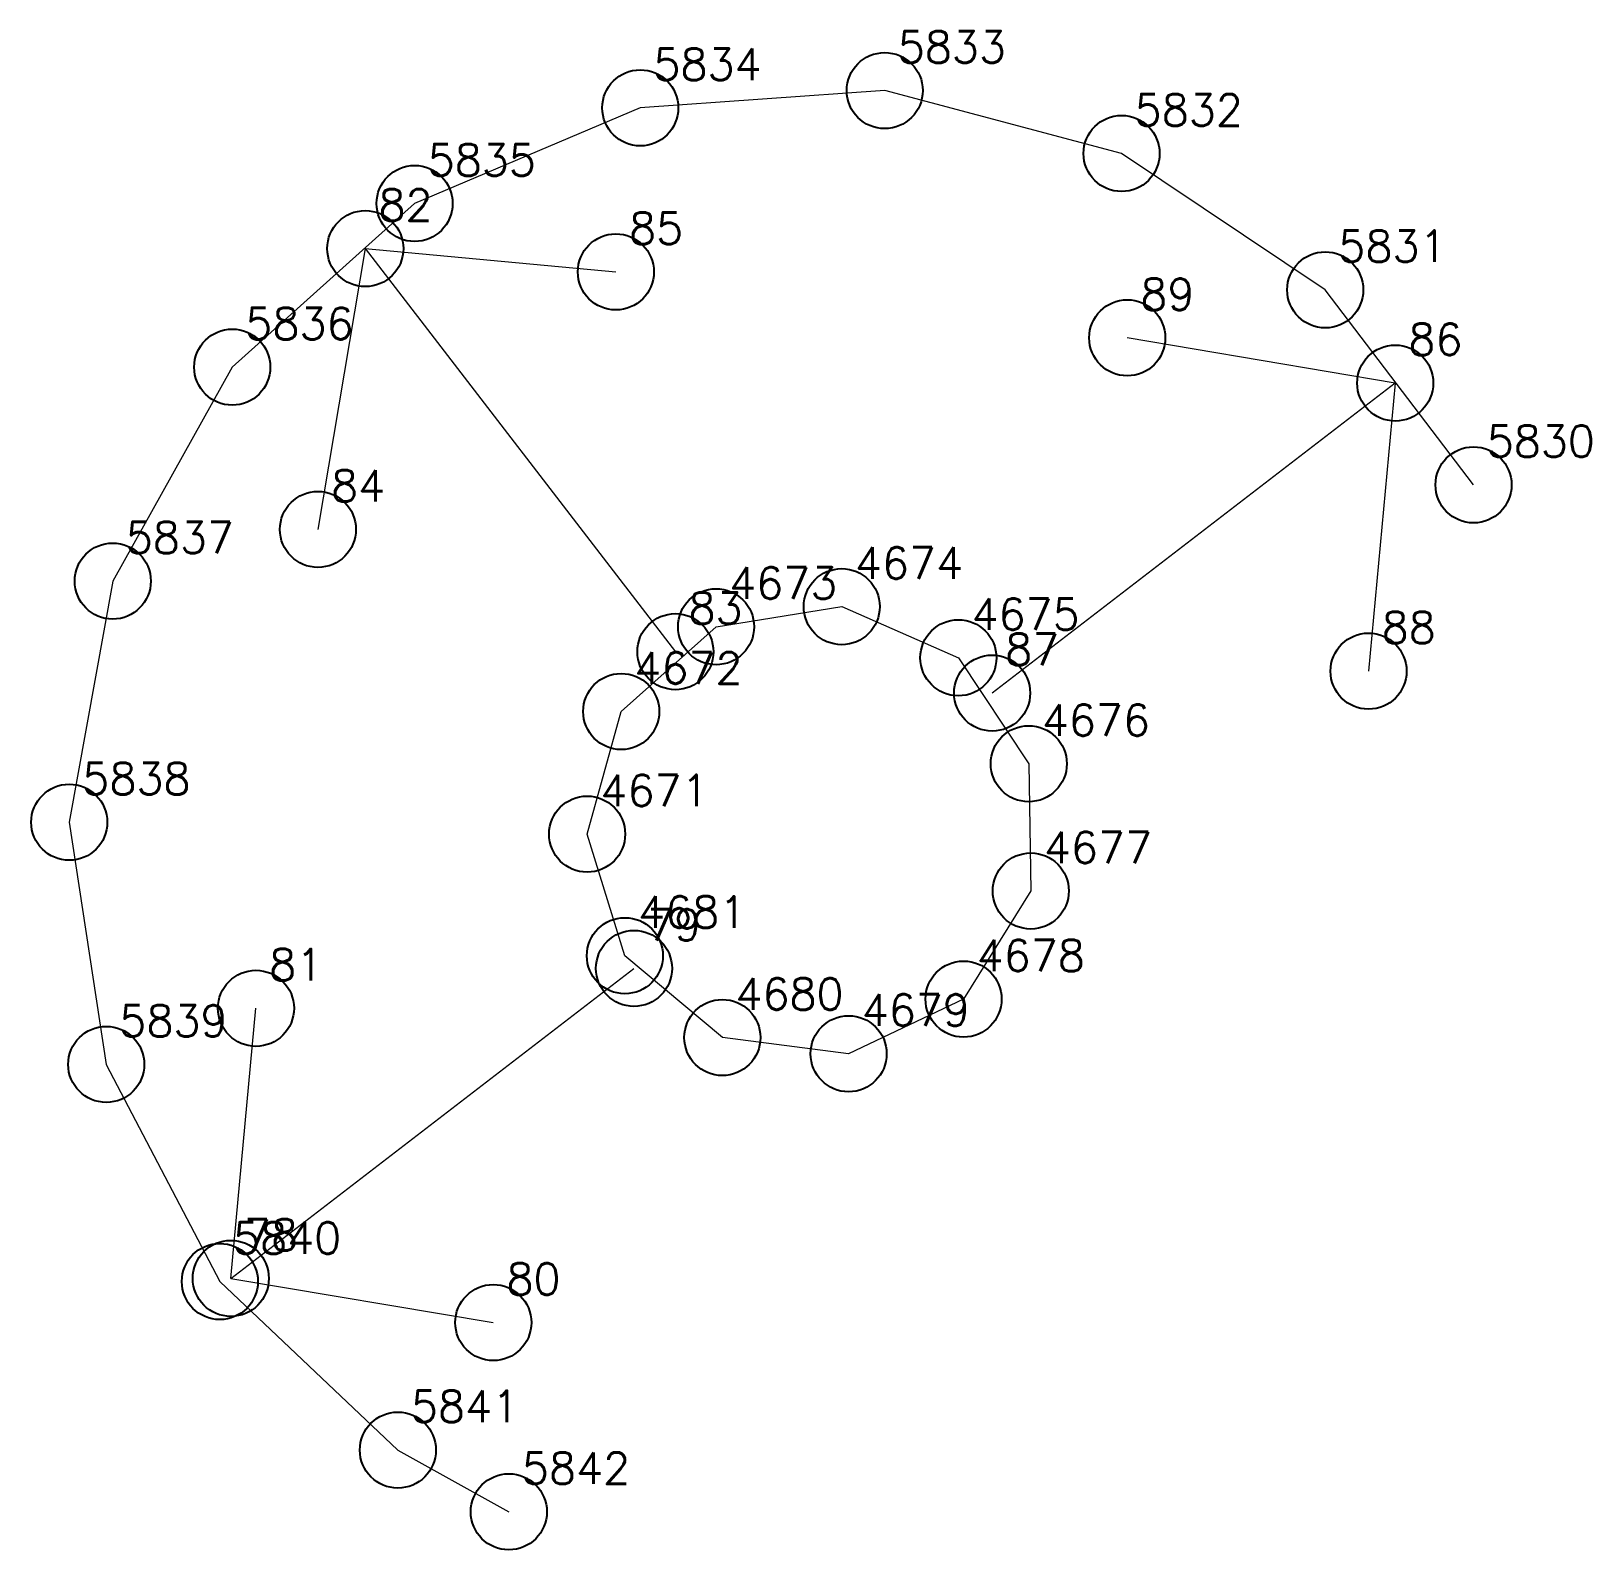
# Model space of a CAD drawing. Extents: x 1391501 to 1398271, y 354915 to 360782.
# Drawn here: x 1392061.61 to 1392076.98, y 356012.11 to 356027.09 of the extents above; entities that cross this region are included whole.
import ezdxf

# ---------------------------------------------------------------- set-up
doc = ezdxf.new("R2010")
doc.units = 0
doc.header["$PDMODE"] = 33
doc.header["$PDSIZE"] = 0.75
doc.layers.add('12 - ценные элементы визуального восприятия территории', color=7, linetype='Continuous')
doc.styles.get("Standard").update_dxf_attribs({"font": 'simplex.shx'})

msp = doc.modelspace()

# ---------------------------------------------------------------- texts
at = {"color": 7}
for s, p in [('4674', (1392069.727, 356021.689)), ('4673', (1392068.487, 356021.492)), ('4675', (1392070.876, 356021.185)), ('4672', (1392067.552, 356020.655)), ('4676', (1392071.57, 356020.14)), ('4671', (1392067.217, 356019.446)), ('4677', (1392071.59, 356018.885)), ('4681', (1392067.589, 356018.248)), ('4678', (1392070.927, 356017.819)), ('4680', (1392068.549, 356017.44)), ('4679', (1392069.794, 356017.281))]:
    msp.add_text(s, height=0.3111, dxfattribs=at).set_placement(p)
at = {"layer": '12 - ценные элементы визуального восприятия территории', "color": 7}
for s, p in [('5833', (1392070.15, 356026.779)), ('5834', (1392067.74, 356026.608)), ('5832', (1392072.485, 356026.158)), ('5835', (1392065.515, 356025.665)), ('82', (1392065.029, 356025.22)), ('85', (1392067.5, 356024.991)), ('5831', (1392074.493, 356024.814)), ('89', (1392072.541, 356024.34)), ('5836', (1392063.717, 356024.051)), ('86', (1392075.183, 356023.895)), ('5830', (1392075.956, 356022.891)), ('84', (1392064.562, 356022.451)), ('5837', (1392062.539, 356021.941)), ('83', (1392068.086, 356021.245)), ('88', (1392074.92, 356021.054)), ('87', (1392071.209, 356020.838)), ('5838', (1392062.11, 356019.564)), ('79', (1392067.678, 356018.122)), ('81', (1392063.951, 356017.729)), ('5839', (1392062.475, 356017.175)), ('78', (1392063.703, 356015.065)), ('5840', (1392063.596, 356015.034)), ('80', (1392066.291, 356014.629)), ('5841', (1392065.35, 356013.373)), ('5842', (1392066.444, 356012.764))]:
    msp.add_text(s, height=0.3111, dxfattribs=at).set_placement(p)

# ---------------------------------------------------------------- linework, layer by layer
for p in [(1392069.597, 356021.415), (1392068.358, 356021.217), (1392070.747, 356020.911), (1392067.423, 356020.381), (1392071.441, 356019.866), (1392067.087, 356019.172), (1392071.461, 356018.611), (1392067.459, 356017.973), (1392070.798, 356017.545), (1392068.42, 356017.166), (1392069.665, 356017.006)]:
    msp.add_point(p)
at = {"layer": '12 - ценные элементы визуального восприятия территории', "color": 7, "lineweight": 20}
for points in [[(1392075.826, 356022.616), (1392074.364, 356024.539), (1392072.356, 356025.884), (1392070.021, 356026.504), (1392067.611, 356026.334), (1392065.386, 356025.391), (1392063.588, 356023.777), (1392062.41, 356021.667), (1392061.981, 356019.289), (1392062.346, 356016.901), (1392063.466, 356014.76), (1392065.221, 356013.098), (1392066.315, 356012.489)], [(1392064.9, 356024.946), (1392064.433, 356022.177)], [(1392064.9, 356024.946), (1392067.957, 356020.971)], [(1392064.9, 356024.946), (1392067.37, 356024.716)], [(1392075.054, 356023.62), (1392072.412, 356024.066)], [(1392075.054, 356023.62), (1392071.08, 356020.563)], [(1392075.054, 356023.62), (1392074.791, 356020.779)], [(1392063.574, 356014.791), (1392067.549, 356017.848)], [(1392063.574, 356014.791), (1392063.822, 356017.454)], [(1392063.574, 356014.791), (1392066.162, 356014.355)]]:
    msp.add_lwpolyline(points, dxfattribs=at)
msp.add_lwpolyline([(1392067.087, 356019.172), (1392067.423, 356020.381), (1392068.358, 356021.217), (1392069.597, 356021.415), (1392070.747, 356020.911), (1392071.441, 356019.866), (1392071.461, 356018.611), (1392070.798, 356017.545), (1392069.665, 356017.006), (1392068.42, 356017.166), (1392067.459, 356017.973), (1392067.087, 356019.172)], close=True, dxfattribs=at)
at = {"layer": '12 - ценные элементы визуального восприятия территории'}
for p in [(1392070.021, 356026.504), (1392067.611, 356026.334), (1392072.356, 356025.884), (1392065.386, 356025.391), (1392064.9, 356024.946), (1392067.37, 356024.716), (1392074.364, 356024.539), (1392072.412, 356024.066), (1392063.588, 356023.777), (1392075.054, 356023.62), (1392075.826, 356022.616), (1392064.433, 356022.177), (1392062.41, 356021.667), (1392067.957, 356020.971), (1392074.791, 356020.779), (1392071.08, 356020.563), (1392061.981, 356019.289), (1392067.549, 356017.848), (1392063.822, 356017.454), (1392062.346, 356016.901), (1392063.466, 356014.76), (1392063.574, 356014.791), (1392066.162, 356014.355), (1392065.221, 356013.098), (1392066.315, 356012.489)]:
    msp.add_point(p, dxfattribs=at)

msp.set_redraw_order([(e.dxf.handle, doc.entitydb.next_handle()) for e in msp.query("TEXT MTEXT ATTDEF DIMENSION ARC_DIMENSION")])  # texts and dimensions are drawn at this point

doc.saveas('drawing.dxf')
